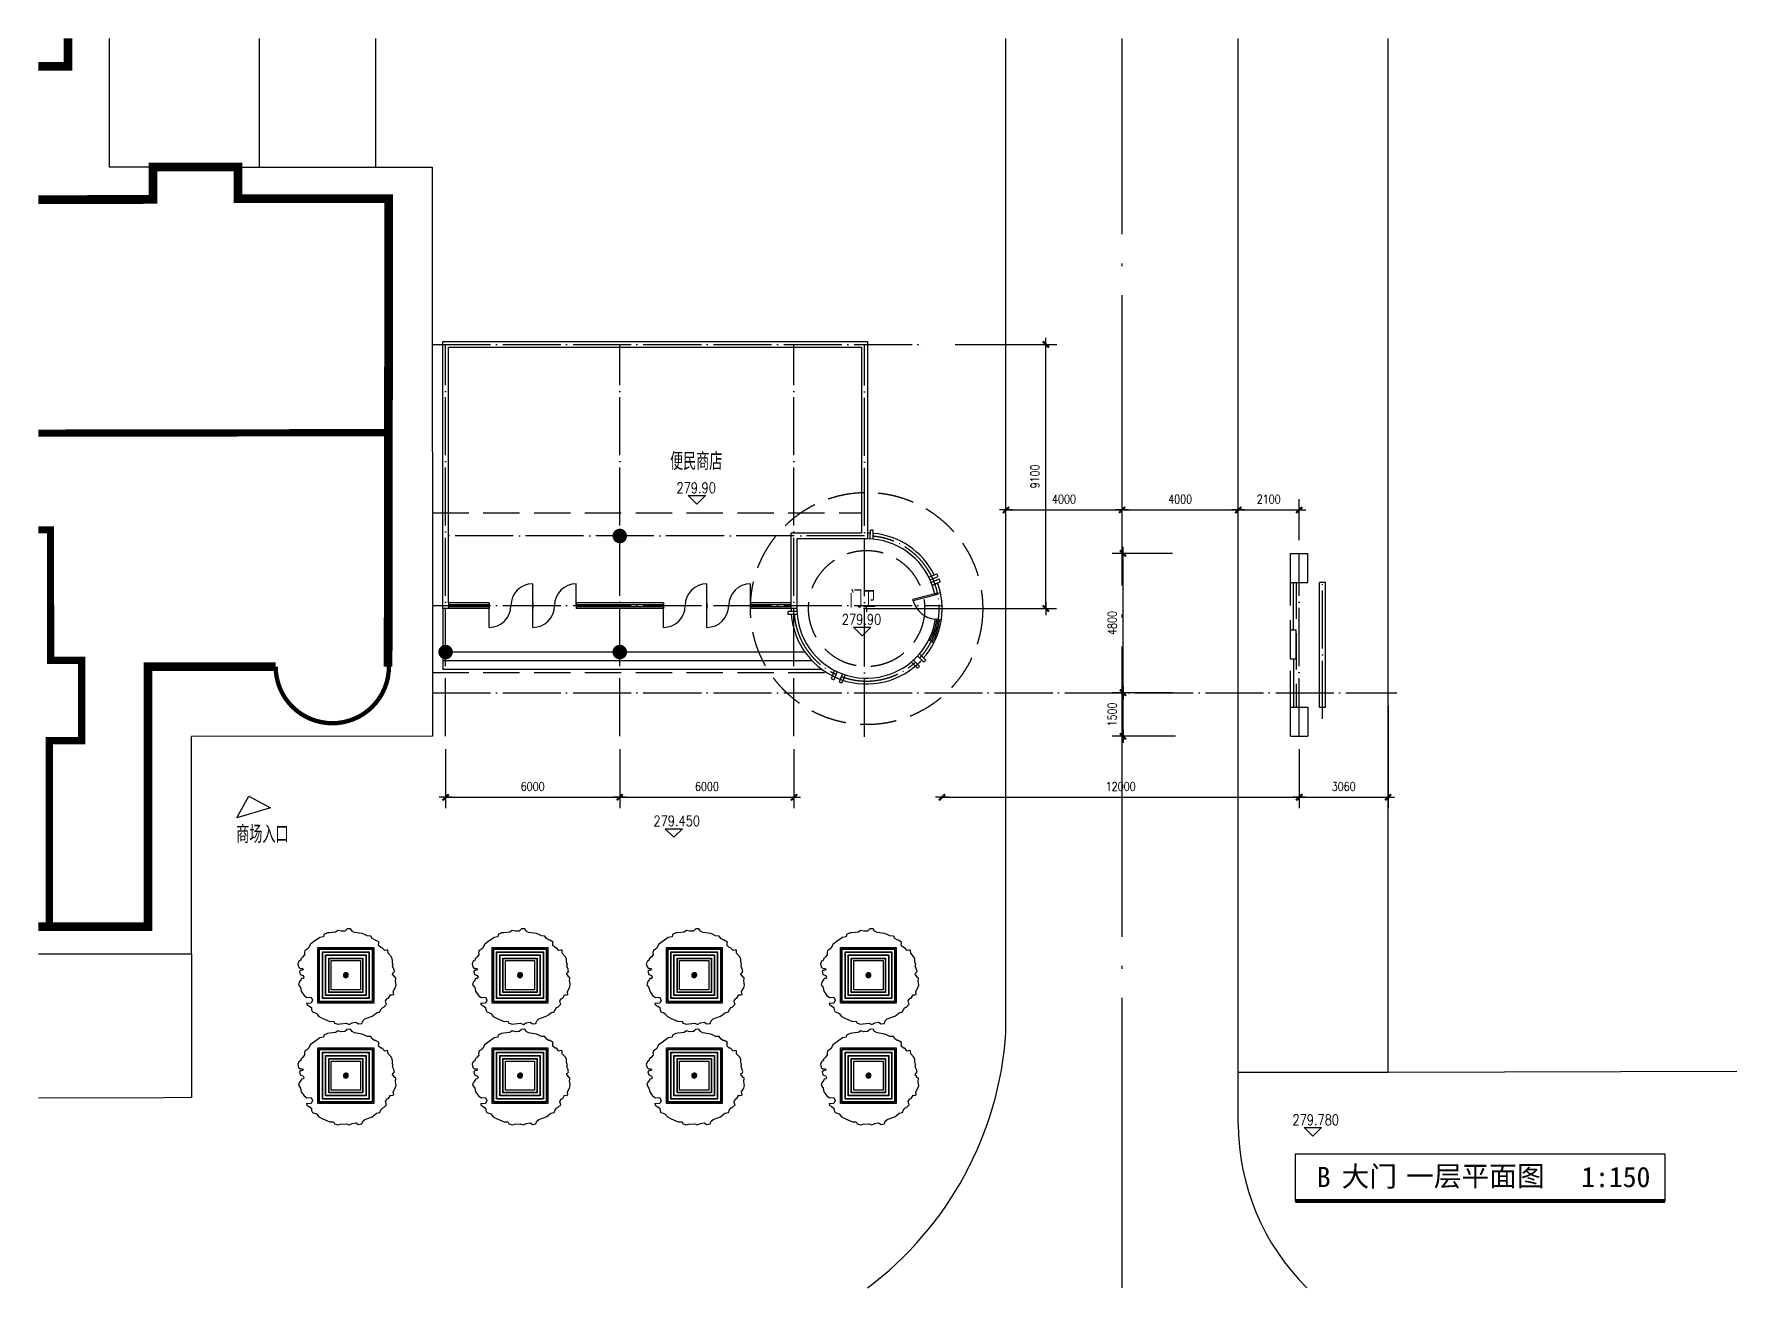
# Model space of a CAD drawing. Extents: x 61379 to 181989, y -86181 to 18192.
# Drawn here: x 61379 to 120029, y -25008 to 18192 of the extents above; entities that cross this region are included whole.
import ezdxf
from ezdxf.enums import TextEntityAlignment as Align

# ---------------------------------------------------------------- set-up
doc = ezdxf.new("R2010")
doc.units = 0
doc.header["$LTSCALE"] = 1000
doc.header["$MEASUREMENT"] = 0
doc.linetypes.add('DASH', pattern=[0.35, 0.25, -0.1])
doc.linetypes.add('DOTE', pattern=[2.42, 2, -0.2, 0.02, -0.2])
doc.layers.get('0').update_dxf_attribs({"linetype": 'CONTINUOUS'})
doc.layers.get('DEFPOINTS').update_dxf_attribs({"color": 6, "linetype": 'CONTINUOUS'})
for name, color, linetype in [('3', 84, 'CONTINUOUS'), ('6', 12, 'CONTINUOUS'), ('7', 7, 'CONTINUOUS'), ('BB', 5, 'CONTINUOUS'), ('COLUMN', 7, 'CONTINUOUS'), ('DIM', 3, 'CONTINUOUS'), ('DOTE', 1, 'DOTE'), ('LAYER1', 7, 'CONTINUOUS'), ('LAYER7', 84, 'CONTINUOUS'), ('LAYER8', 84, 'CONTINUOUS'), ('PUB_TEXT', 7, 'CONTINUOUS'), ('PUB_TITLE', 4, 'CONTINUOUS'), ('WALL', 255, 'CONTINUOUS'), ('WINDOW', 84, 'CONTINUOUS')]:
    doc.layers.add(name, color=color, linetype=linetype)
doc.styles.add('DIM_FONT', font='SIMPLEX', dxfattribs={"width": 0.8})
doc.styles.add('HT', font='SIMHEI.TTF')
doc.styles.add('HZ1', font='txt', dxfattribs={"width": 0.75, "height": 8, "bigfont": 'HZTXT.SHX'})
doc.dimstyles.new('DIMN', dxfattribs={"dimscale": 1.5, "dimtxt": 200, "dimasz": 1, "dimexe": 250, "dimexo": 300, "dimgap": 150, "dimtad": 1, "dimdec": 0, "dimzin": 0, "dimtxsty": 'DIM_FONT', "dimblk": '_DIMX', "dimblk1": '_DIMX', "dimblk2": '_DIMX', "dimsah": 1, "dimcen": 100, "dimdle": 250, "dimclrd": 3, "dimclre": 3, "dimclrt": 7, "dimazin": 3, "dimtfac": 1, "dimtdec": 0, "dimtix": 1, "dimtmove": 0, "dimatfit": 3, "dimtolj": 1, "dimtzin": 0})

msp = doc.modelspace()

# ---------------------------------------------------------------- texts
at = {"layer": '7', "color": 7, "linetype": 'DASH', "style": 'HZ1', "width": 0.75}
for s, p in [('便民商店', (84185.1, 3501.9)), ('门卫', (89914.3, -1241.2)), ('门卫', (89914.3, -1241.2)), ('商场入口', (69243.3, -9347.5))]:
    msp.add_text(s, height=600, dxfattribs=at).set_placement(p, align=Align.MIDDLE)
at = {"layer": 'PUB_TEXT', "linetype": 'CONTINUOUS', "style": 'DIM_FONT', "width": 0.8}
for s, p in [('279.90', (83503.8, 2377)), ('279.90', (89200, -2154.3)), ('279.90', (89200, -2154.3)), ('279.450', (82712.8, -9097.5)), ('279.780', (104719.3, -19396.2))]:
    msp.add_text(s, height=360, dxfattribs=at).set_placement(p)
at = {"layer": 'PUB_TEXT', "style": 'HT'}
for s, height, p in [('B', 699, (105559.1, -21534.7, -864)), ('大门', 699.01, (106412.4, -21512.2, -864)), ('一层平面图', 699.01, (108636.7, -21501.7, -864)), ('1:150', 699.01, (114669.3, -21534.7, -864))]:
    msp.add_text(s, height=height, dxfattribs=at).set_placement(p)

# ---------------------------------------------------------------- blocks, each defined once
blk = doc.blocks.new('_YZH')
at = {"const_width": 0.5}
blk.add_lwpolyline([(-0.25, 0, 1), (0.25, 0, 1)], format="xyb", close=True, dxfattribs=at)
blk = doc.blocks.new('M_A11UZJ')
for p, q in [((0.5, 0), (0.5, 0.5)), ((-0.5, -0.5), (-0.5, 0))]:
    blk.add_line(p, q)
for centre, start, end in [((-0.5, 0), 0, 0), ((0.5, 0), 90, 180), ((-0.5, 0), 270, 0)]:
    blk.add_arc(centre, 0.5, start, end)
blk = doc.blocks.new('_DIMX')
blk.add_line((-150, 0), (150, 0))
at = {"const_width": 50}
blk.add_lwpolyline([(-70, -70), (70, 70)], dxfattribs=at)
blk = doc.blocks.new('*D12')
at = {"layer": 'DEFPOINTS', "color": 0, "linetype": 'BYBLOCK'}
for p in [(75552, -6000), (81552, -6000), (81552, -8104)]:
    blk.add_point(p, dxfattribs=at)
at = {"layer": 'DIM', "color": 3, "linetype": 'BYBLOCK'}
for p, q in [((75552, -6450), (75552, -8479)), ((81552, -6450), (81552, -8479)), ((75554, -8104), (81551, -8104))]:
    blk.add_line(p, q, dxfattribs=at)
at = {"layer": 'DIM', "color": 3, "linetype": 'BYBLOCK', "xscale": 1.5, "yscale": 1.5, "zscale": 1.5, "rotation": 180}
blk.add_blockref('_DIMX', (75552, -8104), dxfattribs=at)
at = {"layer": 'DIM', "color": 3, "linetype": 'BYBLOCK', "xscale": 1.5, "yscale": 1.5, "zscale": 1.5}
blk.add_blockref('_DIMX', (81552, -8104), dxfattribs=at)
at = {"layer": 'DIM', "color": 7, "linetype": 'BYBLOCK', "insert": (78552, -7729), "char_height": 300, "attachment_point": 5, "style": 'DIM_FONT'}
blk.add_mtext('\\A1;6000', dxfattribs=at)
blk = doc.blocks.new('*D13')
at = {"layer": 'DEFPOINTS', "color": 0, "linetype": 'BYBLOCK'}
for p in [(81552, -6000), (87552, -6000), (87552, -8104)]:
    blk.add_point(p, dxfattribs=at)
at = {"layer": 'DIM', "color": 3, "linetype": 'BYBLOCK'}
for p, q in [((87552, -6450), (87552, -8479)), ((81554, -8104), (87551, -8104))]:
    blk.add_line(p, q, dxfattribs=at)
at = {"layer": 'DIM', "color": 3, "linetype": 'BYBLOCK', "xscale": 1.5, "yscale": 1.5, "zscale": 1.5, "rotation": 180}
blk.add_blockref('_DIMX', (81552, -8104), dxfattribs=at)
at = {"layer": 'DIM', "color": 3, "linetype": 'BYBLOCK', "xscale": 1.5, "yscale": 1.5, "zscale": 1.5}
blk.add_blockref('_DIMX', (87552, -8104), dxfattribs=at)
at = {"layer": 'DIM', "color": 7, "linetype": 'BYBLOCK', "insert": (84552, -7729), "char_height": 300, "attachment_point": 5, "style": 'DIM_FONT'}
blk.add_mtext('\\A1;6000', dxfattribs=at)
blk = doc.blocks.new('*D14')
at = {"layer": 'DEFPOINTS', "color": 0, "linetype": 'BYBLOCK'}
for p in [(92652, -6000), (104953, -6000), (104953, -8104)]:
    blk.add_point(p, dxfattribs=at)
at = {"layer": 'DIM', "color": 3, "linetype": 'BYBLOCK'}
for p, q in [((104953, -6450), (104953, -8479)), ((92654, -8104), (104952, -8104))]:
    blk.add_line(p, q, dxfattribs=at)
at = {"layer": 'DIM', "color": 3, "linetype": 'BYBLOCK', "xscale": 1.5, "yscale": 1.5, "zscale": 1.5, "rotation": 180}
blk.add_blockref('_DIMX', (92652, -8104), dxfattribs=at)
at = {"layer": 'DIM', "color": 3, "linetype": 'BYBLOCK', "xscale": 1.5, "yscale": 1.5, "zscale": 1.5}
blk.add_blockref('_DIMX', (104953, -8104), dxfattribs=at)
at = {"layer": 'DIM', "color": 7, "linetype": 'BYBLOCK', "insert": (98803, -7729), "char_height": 300, "attachment_point": 5, "style": 'DIM_FONT'}
blk.add_mtext('\\A1;12000', dxfattribs=at)
blk = doc.blocks.new('*D15')
at = {"layer": 'DEFPOINTS', "color": 0, "linetype": 'BYBLOCK'}
for p in [(108014, -4500), (104953, -6000), (108014, -8104)]:
    blk.add_point(p, dxfattribs=at)
at = {"layer": 'DIM', "color": 3, "linetype": 'BYBLOCK'}
for p, q in [((108014, -4950), (108014, -8479)), ((104955, -8104), (108012, -8104))]:
    blk.add_line(p, q, dxfattribs=at)
at = {"layer": 'DIM', "color": 3, "linetype": 'BYBLOCK', "xscale": 1.5, "yscale": 1.5, "zscale": 1.5, "rotation": 180}
blk.add_blockref('_DIMX', (104953, -8104), dxfattribs=at)
at = {"layer": 'DIM', "color": 3, "linetype": 'BYBLOCK', "xscale": 1.5, "yscale": 1.5, "zscale": 1.5}
blk.add_blockref('_DIMX', (108014, -8104), dxfattribs=at)
at = {"layer": 'DIM', "color": 7, "linetype": 'BYBLOCK', "insert": (106483, -7729), "char_height": 300, "attachment_point": 5, "style": 'DIM_FONT'}
blk.add_mtext('\\A1;3060', dxfattribs=at)
blk = doc.blocks.new('*D16')
at = {"layer": 'DEFPOINTS', "color": 0, "linetype": 'BYBLOCK'}
for p in [(98885, -4500), (101042, -4500), (101142, -6000)]:
    blk.add_point(p, dxfattribs=at)
at = {"layer": 'DIM', "color": 3, "linetype": 'BYBLOCK'}
for p, q in [((100592, -4500), (98510, -4500)), ((98885, -5999), (98885, -4502)), ((100692, -6000), (98510, -6000))]:
    blk.add_line(p, q, dxfattribs=at)
at = {"layer": 'DIM', "color": 3, "linetype": 'BYBLOCK', "xscale": 1.5, "yscale": 1.5, "zscale": 1.5}
for p, rotation in [((98885, -4500), 90), ((98885, -6000), 270)]:
    blk.add_blockref('_DIMX', p, dxfattribs=dict(at, rotation=rotation))
at = {"layer": 'DIM', "color": 7, "linetype": 'BYBLOCK', "insert": (98510, -5250), "char_height": 300, "attachment_point": 5, "rotation": 90, "style": 'DIM_FONT'}
blk.add_mtext('\\A1;1500', dxfattribs=at)
blk = doc.blocks.new('*D17')
at = {"layer": 'DEFPOINTS', "color": 0, "linetype": 'BYBLOCK'}
for p in [(98885, 300), (101042, 300), (101042, -4500)]:
    blk.add_point(p, dxfattribs=at)
at = {"layer": 'DIM', "color": 3, "linetype": 'BYBLOCK'}
for p, q in [((100592, 300), (98510, 300)), ((98885, -4499), (98885, 298))]:
    blk.add_line(p, q, dxfattribs=at)
at = {"layer": 'DIM', "color": 3, "linetype": 'BYBLOCK', "xscale": 1.5, "yscale": 1.5, "zscale": 1.5}
for p, rotation in [((98885, 300), 90), ((98885, -4500), 270)]:
    blk.add_blockref('_DIMX', p, dxfattribs=dict(at, rotation=rotation))
at = {"layer": 'DIM', "color": 7, "linetype": 'BYBLOCK', "insert": (98510, -2100), "char_height": 300, "attachment_point": 5, "rotation": 90, "style": 'DIM_FONT'}
blk.add_mtext('\\A1;4800', dxfattribs=at)
blk = doc.blocks.new('*D18')
at = {"layer": 'DEFPOINTS', "color": 0, "linetype": 'BYBLOCK'}
for p in [(92652, 7500), (96227, 7500), (92752, -1600)]:
    blk.add_point(p, dxfattribs=at)
at = {"layer": 'DIM', "color": 3, "linetype": 'BYBLOCK'}
for p, q in [((93102, 7500), (96602, 7500)), ((96227, -1599), (96227, 7498))]:
    blk.add_line(p, q, dxfattribs=at)
at = {"layer": 'DIM', "color": 3, "linetype": 'BYBLOCK', "xscale": 1.5, "yscale": 1.5, "zscale": 1.5}
for p, rotation in [((96227, 7500), 90), ((96227, -1600), 270)]:
    blk.add_blockref('_DIMX', p, dxfattribs=dict(at, rotation=rotation))
at = {"layer": 'DIM', "color": 7, "linetype": 'BYBLOCK', "insert": (95852, 2950), "char_height": 300, "attachment_point": 5, "rotation": 90, "style": 'DIM_FONT'}
blk.add_mtext('\\A1;9100', dxfattribs=at)
blk = doc.blocks.new('*D19')
at = {"layer": 'DEFPOINTS', "color": 0, "linetype": 'BYBLOCK'}
for p in [(98853, 1795), (94853, 300), (98853, 300)]:
    blk.add_point(p, dxfattribs=at)
at = {"layer": 'DIM', "color": 3, "linetype": 'BYBLOCK'}
for p, q in [((94855, 1795), (98852, 1795)), ((98853, 750), (98853, 2170))]:
    blk.add_line(p, q, dxfattribs=at)
at = {"layer": 'DIM', "color": 3, "linetype": 'BYBLOCK', "xscale": 1.5, "yscale": 1.5, "zscale": 1.5, "rotation": 180}
blk.add_blockref('_DIMX', (94853, 1795), dxfattribs=at)
at = {"layer": 'DIM', "color": 3, "linetype": 'BYBLOCK', "xscale": 1.5, "yscale": 1.5, "zscale": 1.5}
blk.add_blockref('_DIMX', (98853, 1795), dxfattribs=at)
at = {"layer": 'DIM', "color": 7, "linetype": 'BYBLOCK', "insert": (96853, 2170), "char_height": 300, "attachment_point": 5, "style": 'DIM_FONT'}
blk.add_mtext('\\A1;4000', dxfattribs=at)
blk = doc.blocks.new('*D20')
at = {"layer": 'DEFPOINTS', "color": 0, "linetype": 'BYBLOCK'}
for p in [(102853, 1795), (98853, 300), (102853, 0)]:
    blk.add_point(p, dxfattribs=at)
at = {"layer": 'DIM', "color": 3, "linetype": 'BYBLOCK'}
for p, q in [((98855, 1795), (102852, 1795)), ((102853, 450), (102853, 2170))]:
    blk.add_line(p, q, dxfattribs=at)
at = {"layer": 'DIM', "color": 3, "linetype": 'BYBLOCK', "xscale": 1.5, "yscale": 1.5, "zscale": 1.5, "rotation": 180}
blk.add_blockref('_DIMX', (98853, 1795), dxfattribs=at)
at = {"layer": 'DIM', "color": 3, "linetype": 'BYBLOCK', "xscale": 1.5, "yscale": 1.5, "zscale": 1.5}
blk.add_blockref('_DIMX', (102853, 1795), dxfattribs=at)
at = {"layer": 'DIM', "color": 7, "linetype": 'BYBLOCK', "insert": (100853, 2170), "char_height": 300, "attachment_point": 5, "style": 'DIM_FONT'}
blk.add_mtext('\\A1;4000', dxfattribs=at)
blk = doc.blocks.new('*D21')
at = {"layer": 'DEFPOINTS', "color": 0, "linetype": 'BYBLOCK'}
for p in [(104953, 1795), (104953, 300), (102853, 0)]:
    blk.add_point(p, dxfattribs=at)
at = {"layer": 'DIM', "color": 3, "linetype": 'BYBLOCK'}
for p, q in [((102855, 1795), (104952, 1795)), ((104953, 750), (104953, 2170))]:
    blk.add_line(p, q, dxfattribs=at)
at = {"layer": 'DIM', "color": 3, "linetype": 'BYBLOCK', "xscale": 1.5, "yscale": 1.5, "zscale": 1.5, "rotation": 180}
blk.add_blockref('_DIMX', (102853, 1795), dxfattribs=at)
at = {"layer": 'DIM', "color": 3, "linetype": 'BYBLOCK', "xscale": 1.5, "yscale": 1.5, "zscale": 1.5}
blk.add_blockref('_DIMX', (104953, 1795), dxfattribs=at)
at = {"layer": 'DIM', "color": 7, "linetype": 'BYBLOCK', "insert": (103903, 2170), "char_height": 300, "attachment_point": 5, "style": 'DIM_FONT'}
blk.add_mtext('\\A1;2100', dxfattribs=at)
blk = doc.blocks.new('A$C145008A3')
at = {"layer": 'LAYER7'}
h = blk.add_hatch(dxfattribs=at)
h.set_pattern_fill('ANSI31', color=256, style=0)
h.set_pattern_definition([(45, (-105682.65304, 2901.07891), (-0.08838834765, 0.08838834765), [])])
h.paths.add_polyline_path([(750, 672, 1), (678, 672, 1)])
blk.add_circle((714, 672), 36.4, dxfattribs=at)
at = {"layer": 'LAYER8'}
blk.add_lwpolyline([(683, 19), (593, 12), (562, 8), (507, 23), (496, 54), (440, 52), (337, 100), (281, 129), (246, 177), (219, 190), (189, 200), (175, 230), (172, 264), (137, 290), (106, 310), (103, 331), (72, 342), (49, 376), (51, 423), (69, 448), (108, 457), (111, 471), (99, 480), (72, 480), (53, 489), (55, 537), (92, 561), (99, 584), (90, 602), (60, 600), (53, 613), (30, 634), (16, 646), (0, 680), (23, 728), (23, 784), (54, 851), (89, 888), (151, 896), (164, 942), (136, 983), (95, 979), (67, 971), (67, 992), (94, 1017), (125, 1048), (122, 1083), (131, 1115), (159, 1129), (184, 1146), (211, 1198), (262, 1237), (356, 1300), (411, 1307), (418, 1339), (469, 1363), (501, 1363), (591, 1371), (628, 1396), (674, 1382), (730, 1383), (764, 1414), (813, 1414), (834, 1380), (868, 1359), (983, 1339), (1018, 1323), (1056, 1302), (1109, 1299), (1130, 1264), (1161, 1241), (1178, 1237), (1227, 1206), (1223, 1193), (1221, 1154), (1252, 1123), (1272, 1120), (1307, 1078), (1335, 1085), (1356, 1083), (1356, 1037), (1398, 989), (1416, 954), (1417, 931), (1420, 882), (1429, 859), (1431, 845), (1418, 833), (1405, 806), (1393, 792), (1401, 770), (1414, 765), (1429, 751), (1428, 731), (1427, 713), (1417, 670), (1431, 640), (1425, 632), (1430, 583), (1433, 560), (1421, 523), (1387, 469), (1394, 424), (1373, 418), (1345, 420), (1317, 374), (1297, 367), (1271, 332), (1280, 294), (1286, 281), (1242, 244), (1225, 237), (1199, 209), (1183, 171), (1132, 160), (1098, 134), (1066, 112), (955, 74), (924, 48), (909, 11), (861, 4), (822, 29), (767, 21), (724, 0)], close=True, dxfattribs=at)
blk = doc.blocks.new('A$C5CEE05E3')
at = {"layer": 'LAYER1', "xscale": 1.495, "yscale": 1.495, "zscale": 1.495}
blk.add_blockref('A$C145008A3', (0, 0), dxfattribs=at)
blk = doc.blocks.new('TREE-1')
at = {"layer": 'LAYER1'}
blk.add_lwpolyline([(799, -800), (-800, -800), (-800, 799), (799, 799)], close=True, dxfattribs=at)
at = {"layer": 'LAYER7'}
for points in [[(762, -762), (-762, -762), (-762, 762), (762, 762)], [(751, -752), (-752, -752), (-752, 751), (751, 751)], [(672, -672), (-672, -672), (-672, 672), (672, 672)], [(661, -662), (-662, -662), (-662, 661), (661, 661)], [(581, -582), (-582, -582), (-582, 581), (581, 581)], [(571, -572), (-572, -572), (-572, 571), (571, 571)], [(491, -492), (-492, -492), (-492, 491), (491, 491)], [(481, -482), (-482, -482), (-482, 481), (481, 481)], [(419, -420), (-420, -420), (-420, 419), (419, 419)]]:
    blk.add_lwpolyline(points, close=True, dxfattribs=at)
at = {"layer": 'LAYER7', "xscale": -1.3, "yscale": 1.3, "zscale": 1.3, "rotation": 190.6488377411319}
blk.add_blockref('A$C5CEE05E3', (-1605, 1027), dxfattribs=at)
blk = doc.blocks.new('A$C269D3559')
at = {"layer": 'DOTE', "linetype": 'BYBLOCK', "xscale": 1.2, "yscale": 1.2, "zscale": 1.2}
blk.add_blockref('TREE-1', (1653, 1696), dxfattribs=at)

# ---------------------------------------------------------------- dimensions: what is measured, and where the dimension line sits
at = {"layer": 'DIM', "linetype": 'BYBLOCK'}
for base, p1, p2, picture, middle in [((96226.8, 7500), (92752.5, -1600), (92652.5, 7500), '*D18', (95851.8, 2950)), ((98885.5, 300), (101041.8, -4500), (101041.8, 300), '*D17', (98510.5, -2100))]:
    dim = msp.add_linear_dim(base=base, p1=p1, p2=p2, angle=90, dimstyle='DIMN', override={"dimse1": 1}, dxfattribs=at)
    dim.commit()
    dim.dimension.update_dxf_attribs({"geometry": picture, "text_midpoint": middle})
for base, p1, p2, picture, middle in [((98853.2, 1794.9), (94853.2, 300), (98853.2, 300), '*D19', (96853.2, 2169.9)), ((102853.2, 1794.9), (98853.2, 300), (102853.2, 0), '*D20', (100853.2, 2169.9)), ((104953.2, 1794.9), (102853.2, 0), (104953.2, 300), '*D21', (103903.2, 2169.9)), ((108013.5, -8103.5), (104953.2, -6000), (108013.5, -4500), '*D15', (106483.4, -7728.5)), ((87552.5, -8103.5), (81552.5, -6000), (87552.5, -6000), '*D13', (84552.5, -7728.5))]:
    dim = msp.add_linear_dim(base=base, p1=p1, p2=p2, dimstyle='DIMN', override={"dimse1": 1}, dxfattribs=at)
    dim.commit()
    dim.dimension.update_dxf_attribs({"geometry": picture, "text_midpoint": middle})
dim = msp.add_linear_dim(base=(98885.5, -4500), p1=(101141.8, -6000), p2=(101041.8, -4500), angle=90, dimstyle='DIMN', dxfattribs=at)
dim.commit()
dim.dimension.update_dxf_attribs({"geometry": '*D16', "text_midpoint": (98510.5, -5250)})
dim = msp.add_linear_dim(base=(81552.5, -8103.5), p1=(75552.5, -6000), p2=(81552.5, -6000), dimstyle='DIMN', dxfattribs=at)
dim.commit()
dim.dimension.update_dxf_attribs({"geometry": '*D12', "text_midpoint": (78552.5, -7728.5)})
dim = msp.add_linear_dim(base=(104953.2, -8103.5), p1=(92652.5, -6000), p2=(104953.2, -6000), text='12000', dimstyle='DIMN', override={"dimse1": 1}, dxfattribs=at)
dim.commit()
dim.dimension.update_dxf_attribs({"geometry": '*D14', "text_midpoint": (98802.8, -7728.5)})

# ---------------------------------------------------------------- linework, layer by layer
at = {"layer": '3'}
for p, q in [((69145.4, 13602.3), (69145.4, 18042.3)), ((108013.5, -17584), (108013.5, 18042.3)), ((75088.2, 13610), (75102.5, -6000)), ((83903.3, 2289.6), (84201.4, 1996)), ((83903.3, 2289.6), (84499.5, 2289.6)), ((84201.4, 1996), (84499.5, 2289.6)), ((89599.5, -2241.7), (90195.7, -2241.7)), ((89599.5, -2241.7), (89897.6, -2535.3)), ((89599.5, -2241.7), (90195.7, -2241.7)), ((89599.5, -2241.7), (89897.6, -2535.3)), ((89897.6, -2535.3), (90195.7, -2241.7)), ((89897.6, -2535.3), (90195.7, -2241.7)), ((75102.5, -6000), (66806.9, -6006)), ((83112.2, -9184.8), (83708.4, -9184.8)), ((83112.2, -9184.8), (83410.3, -9478.4)), ((83410.3, -9478.4), (83708.4, -9184.8)), ((66806.9, -13506.8), (61528.9, -13506.8)), ((120028.9, -17550.7), (108013.5, -17584)), ((65859.1, -18454.3), (61528.9, -18466.3)), ((66806.9, -18451.6), (65859.1, -18454.3)), ((105118.7, -19483.5), (105714.9, -19483.5)), ((105118.7, -19483.5), (105416.8, -19777.2)), ((105416.8, -19777.2), (105714.9, -19483.5))]:
    msp.add_line(p, q, dxfattribs=at)
at = {"layer": '6'}
for p, q in [((69145.4, 13602.3), (69145.4, 18042.3)), ((73145.4, 13602.3), (73145.4, 18042.3))]:
    msp.add_line(p, q, dxfattribs=at)
at = {"layer": 'BB'}
for p, q in [((94853.2, -16210.8), (94853.2, 18042.3)), ((102853.2, -19351.6), (102853.2, 18042.3))]:
    msp.add_line(p, q, dxfattribs=at)
at = {"layer": 'BB', "linetype": 'DOTE', "ltscale": 5}
msp.add_line((98853.2, -25007.7), (98853.2, 18042.3), dxfattribs=at)
at = {"layer": 'BB'}
for centre, radius, start, end in [((82880.1, -15407.1), 12000, 306.86476, 356.159406), ((110853.1, -19329.4), 8000, 180.158866, 225.217575)]:
    msp.add_arc(centre, radius, start, end, dxfattribs=at)
at = {"layer": 'DOTE'}
for p, q in [((75102.5, 7500), (92052.5, 7500)), ((75552.5, -6000), (75552.5, 7500)), ((81552.5, -6000), (81552.5, 7500)), ((87552.5, -6000), (87552.5, 7500)), ((89981.1, -6015.3), (89981.1, 7500)), ((89983.9, 899.1), (75552.5, 899.1)), ((104953.2, -6000), (104953.2, 300)), ((105753.2, -5400), (105753.2, -700)), ((75102.5, -1500), (92650.6, -1500)), ((75102.5, -4500), (108313.5, -4500))]:
    msp.add_line(p, q, dxfattribs=at)
at = {"layer": 'DOTE', "linetype": 'BYBLOCK'}
msp.add_line((66806.9, -13506.8), (66806.9, -18451.6), dxfattribs=at)
at = {"layer": 'DOTE'}
for start, end in [(316.976957, 84.780463), (184.588566, 245.049814), (249.6347, 312.392071)]:
    msp.add_arc((90052.5, -1600), 2500, start, end, dxfattribs=at)
at = {"layer": 'LAYER7', "linetype": 'BYBLOCK'}
for p, q in [((104753.2, -2350), (104753.2, -700)), ((90052.5, -1600), (89950.6, -1600)), ((90052.5, -1600), (90052.5, -1489.2)), ((90052.5, -1600), (96591.1, -1600)), ((90052.5, -1600), (90154.3, -1600)), ((90052.5, -1600), (90052.5, -1710.8)), ((104753.2, -3350), (104753.2, -5000))]:
    msp.add_line(p, q, dxfattribs=at)
at = {"layer": 'PUB_TITLE', "elevation": -864}
msp.add_lwpolyline([(104817.2, -22014.5), (117552.3, -22014.5), (117552.3, -20397.5), (104817.2, -20397.5)], close=True, dxfattribs=at)
at = {"layer": 'PUB_TITLE', "const_width": 139.8, "elevation": -864}
msp.add_lwpolyline([(104817.2, -22014.5), (117552.3, -22014.5)], dxfattribs=at)
at = {"layer": 'WALL'}
for p, q in [((63977.9, 13610), (63977.9, 18042.3)), ((65477.9, 13610), (63977.9, 13610)), ((68401.3, 13610), (75088.2, 13610)), ((66806.9, -13506.8), (66806.9, -6006)), ((68368.5, -8807.2), (68775.3, -8062.5)), ((68775.3, -8062.5), (69520, -8469.3)), ((69520, -8469.3), (68368.5, -8807.2))]:
    msp.add_line(p, q, dxfattribs=at)
at = {"layer": 'WALL', "linetype": 'BYBLOCK'}
for p, q in [((75452.5, -1600), (75452.5, 7600)), ((75452.5, 7600), (90081.1, 7600)), ((75652.5, -1400), (75652.5, 7400)), ((75652.5, 7400), (89881.1, 7400)), ((89881.1, 7400), (89881.1, 999.1)), ((90081.1, 7600), (90081.1, 799.8)), ((87452.5, -1600), (87452.5, 999.1)), ((89881.1, 999.1), (87452.5, 999.1)), ((87452.5, -1600), (87452.5, 999.1)), ((89881.1, 999.1), (87452.5, 999.1)), ((90081.1, 799.8), (87652.5, 799.1)), ((90081.1, 799.8), (87652.5, 799.1)), ((87652.5, 799.1), (87652.5, -1600)), ((87652.5, 799.1), (87652.5, -1600)), ((104653.2, 300), (105253.2, 300)), ((104653.2, -700), (104653.2, 300)), ((105253.2, -700), (105253.2, 300)), ((104653.2, -700), (105253.2, -700)), ((105653.2, -5000), (105653.2, -700)), ((105853.2, -700), (105653.2, -700)), ((105853.2, -5000), (105853.2, -700)), ((75652.5, -1600), (75452.5, -1600)), ((75652.5, -1400), (75652.5, -1600)), ((77052.5, -1400), (77052.5, -1600)), ((78552.5, -1400), (78552.5, -1600)), ((78552.5, -1400), (78552.5, -1600)), ((80052.5, -1400), (80052.5, -1600)), ((83052.5, -1400), (83052.5, -1600)), ((84552.5, -1400), (84552.5, -1600)), ((84552.5, -1400), (84552.5, -1600)), ((86052.5, -1400), (86052.5, -1600)), ((86052.5, -1400), (86052.5, -1600)), ((87652.5, -1600), (87452.5, -1600)), ((87652.5, -1600), (87452.5, -1600)), ((104853.2, -2350), (104653.2, -2350)), ((104653.2, -3350), (104653.2, -2350)), ((104853.2, -3350), (104853.2, -2350)), ((104853.2, -3350), (104653.2, -3350)), ((104653.2, -6000), (104653.2, -5000)), ((104653.2, -6000), (104653.2, -5000)), ((104653.2, -5000), (105253.2, -5000)), ((105253.2, -5000), (105253.2, -6000)), ((105653.2, -5000), (105853.2, -5000)), ((104653.2, -6000), (105253.2, -6000))]:
    msp.add_line(p, q, dxfattribs=at)
at = {"layer": 'WALL'}
for points, const_width in [([(61528.9, 17084.3), (62544.8, 17085), (62544.1, 18042.3)], 300), ([(73573.5, -3603.9), (73594.9, 12523.2), (68402.1, 12519.4), (68402.1, 13610), (65477.9, 13610), (65477.9, 12493), (61528.9, 12490.1)], 300), ([(61528.9, 4441.6), (73584.2, 4459.6)], 250), ([(61907.3, -12558.5), (61902.7, -6150.3), (63020.9, -6149.5), (63018.9, -3383.6), (61947.9, -3384.4), (61944.6, 1112.5), (61528.9, 1112.2)], 250), ([(61528.9, -12558.5), (65307.2, -12558.5), (65300.7, -3607.1), (69700.7, -3603.9)], 300)]:
    msp.add_lwpolyline(points, dxfattribs=dict(at, const_width=const_width))
at = {"layer": 'WALL', "const_width": 150}
msp.add_lwpolyline([(69700.7, -3603.9, 1), (73600.7, -3601.1, 1)], format="xyb", dxfattribs=at)
at = {"layer": 'WALL', "linetype": 'BYBLOCK'}
msp.add_point((87452.5, -1600), dxfattribs=at)
msp.add_point((87452.5, -1600), dxfattribs=at)
at = {"layer": 'WINDOW', "linetype": 'DASH', "ltscale": 5}
for p, q in [((75102.5, 1692.2), (89881.1, 1692.2)), ((104653.2, -5000), (104653.2, -700)), ((104853.2, -700), (104853.2, -5000)), ((75102.5, -3807.8), (88679.3, -3807.8))]:
    msp.add_line(p, q, dxfattribs=at)
at = {"layer": 'WINDOW'}
for p, q in [((90181.1, 994.9), (90081.1, 999.8)), ((90178.9, 796.7), (90182.2, 1096.9)), ((90178.9, 796.7), (90181.1, 998.7)), ((90282.2, 1095.8), (90182.2, 1096.9)), ((90278.9, 795.6), (90282.2, 1095.8)), ((92194.6, -517.6), (92473.5, -404.8)), ((92237.9, -608), (92516.2, -495.4)), ((92496, -1071.7), (91647.1, -1293.7)), ((92507.4, -1115.3), (91658.5, -1337.3)), ((92555.4, -587.4), (92277.3, -699.9)), ((92311.5, -789.6), (92499.8, -722.1)), ((92312.9, -793.4), (92591.2, -680.8)), ((92312.9, -793.4), (92500.2, -717.6)), ((92398.3, -1092.9), (92593.8, -1050.6)), ((92496, -1071.7), (92507.4, -1115.3)), ((77052.5, -1400), (75652.5, -1400)), ((75652.5, -1466.7), (77052.5, -1466.7)), ((75652.5, -1533.3), (77052.5, -1533.3)), ((77052.5, -1600), (75652.5, -1600)), ((83052.5, -1400), (80052.5, -1400)), ((80052.5, -1466.7), (83052.5, -1466.7)), ((80052.5, -1533.3), (83052.5, -1533.3)), ((83052.5, -1600), (80052.5, -1600)), ((87452.5, -1400), (86052.5, -1400)), ((87452.5, -1400), (86052.5, -1400)), ((86052.5, -1466.7), (87452.5, -1466.7)), ((86052.5, -1466.7), (87452.5, -1466.7)), ((86052.5, -1533.3), (87452.5, -1533.3)), ((86052.5, -1533.3), (87452.5, -1533.3)), ((87452.5, -1600), (86052.5, -1600)), ((87452.5, -1600), (86052.5, -1600)), ((87654.6, -1700), (87354.3, -1700)), ((87354.3, -1800), (87354.3, -1700)), ((87654.6, -1700), (87452.5, -1700)), ((91658.5, -1337.3), (91647.1, -1293.7)), ((87660.8, -1800), (87354.3, -1800)), ((92425.9, -1956.4), (92623.7, -1986.1)), ((92370, -2778.5), (92191.8, -2687.9)), ((91596.5, -3445.5), (91807.6, -3659)), ((91667.6, -3375.2), (91809.7, -3518.9)), ((91667.6, -3375.2), (91878.7, -3588.7)), ((91809.8, -3234.6), (91951.9, -3378.3)), ((91809.8, -3234.6), (92020.9, -3448)), ((91876.5, -3159.8), (92092, -3377.7)), ((92092, -3377.7), (92020.9, -3448)), ((88944.2, -3735.8), (88830.7, -4007.7)), ((89036.5, -3774.3), (88920.8, -4051.4)), ((89036.5, -3774.3), (88958.6, -3960.8)), ((89221, -3851.4), (89105.4, -4128.4)), ((89221, -3851.4), (89143.2, -4037.9)), ((89313.3, -3889.9), (89199.8, -4161.8))]:
    msp.add_line(p, q, dxfattribs=at)
at = {"layer": 'WINDOW', "linetype": 'BYBLOCK'}
for p, q in [((75452.5, -1600), (75452.5, -3700)), ((87928.8, -3100), (75452.5, -3100)), ((88176.3, -3400), (75452.5, -3400)), ((88519.5, -3700), (75452.5, -3700)), ((108013.5, -17584), (102853.2, -17584))]:
    msp.add_line(p, q, dxfattribs=at)
at = {"layer": 'WINDOW', "linetype": 'DASH', "ltscale": 5}
for radius in [4000, 4000, 2000]:
    msp.add_circle((90052.5, -1600), radius, dxfattribs=at)
at = {"layer": 'WINDOW'}
for centre, radius, start, end in [((90052.5, -1600), 2400, 19.638756, 89.316445), ((90052.5, -1600), 2600, 26.438497, 84.957303), ((90052.5, -1600), 2700, 24.149323, 26.274794), ((90052.5, -1600), 2600, 319.09624, 12.199157), ((90052.5, -1600), 2400, 12.199157, 19.734329), ((90052.5, -1600), 2600, 12.199157, 19.734329), ((90052.5, -1600), 2700, 19.90422, 22.026771), ((90052.5, -1600), 2600, 180, 182.204228), ((90052.5, -1600), 2400, 180, 319.464706), ((92501.7, -1093.5), 877.5, 196.125313, 264.929615), ((90052.5, -1600), 2600, 184.411726, 316.888742), ((90052.5, -1600), 2400, 319.27308, 351.459638), ((90052.5, -1600), 2450, 333.045315, 351.459638), ((90052.5, -1600), 2550, 333.045315, 351.459638), ((90052.5, -1600), 2700, 243.094234, 245.219706), ((90052.5, -1600), 2700, 310.436492, 312.561963), ((90052.5, -1600), 2700, 249.464808, 251.59028)]:
    msp.add_arc(centre, radius, start, end, dxfattribs=at)
for p in [(90081.1, 999.8), (90081.1, 999.8), (92462.7, -624.9), (92462.7, -624.9), (91880.8, -3448.6), (91880.8, -3448.6), (89050.9, -3999.3), (89050.9, -3999.3)]:
    msp.add_point(p, dxfattribs=at)

# ---------------------------------------------------------------- block references
at = {"layer": 'COLUMN', "linetype": 'BYBLOCK', "xscale": 500, "yscale": 500, "zscale": 500}
for p in [(81552.5, 899.1), (75552.5, -3100), (81552.5, -3100)]:
    msp.add_blockref('_YZH', p, dxfattribs=at)
at = {"layer": 'DOTE', "linetype": 'BYBLOCK'}
for p in [(70464, -15929.2), (76464, -15929.2), (82464, -15929.2), (88464, -15929.2), (70464, -19390.3), (76464, -19390.3), (82464, -19390.3), (88464, -19390.3)]:
    msp.add_blockref('A$C269D3559', p, dxfattribs=at)
at = {"layer": 'WINDOW', "linetype": 'BYBLOCK', "xscale": 1500, "yscale": 1500, "zscale": 1500}
for p in [(77802.5, -1500), (79302.5, -1500), (83802.5, -1500), (85302.5, -1500)]:
    msp.add_blockref('M_A11UZJ', p, dxfattribs=at)

msp.set_redraw_order([(e.dxf.handle, doc.entitydb.next_handle()) for e in msp.query("TEXT MTEXT ATTDEF DIMENSION ARC_DIMENSION")])  # texts and dimensions are drawn at this point

doc.saveas('drawing.dxf')
